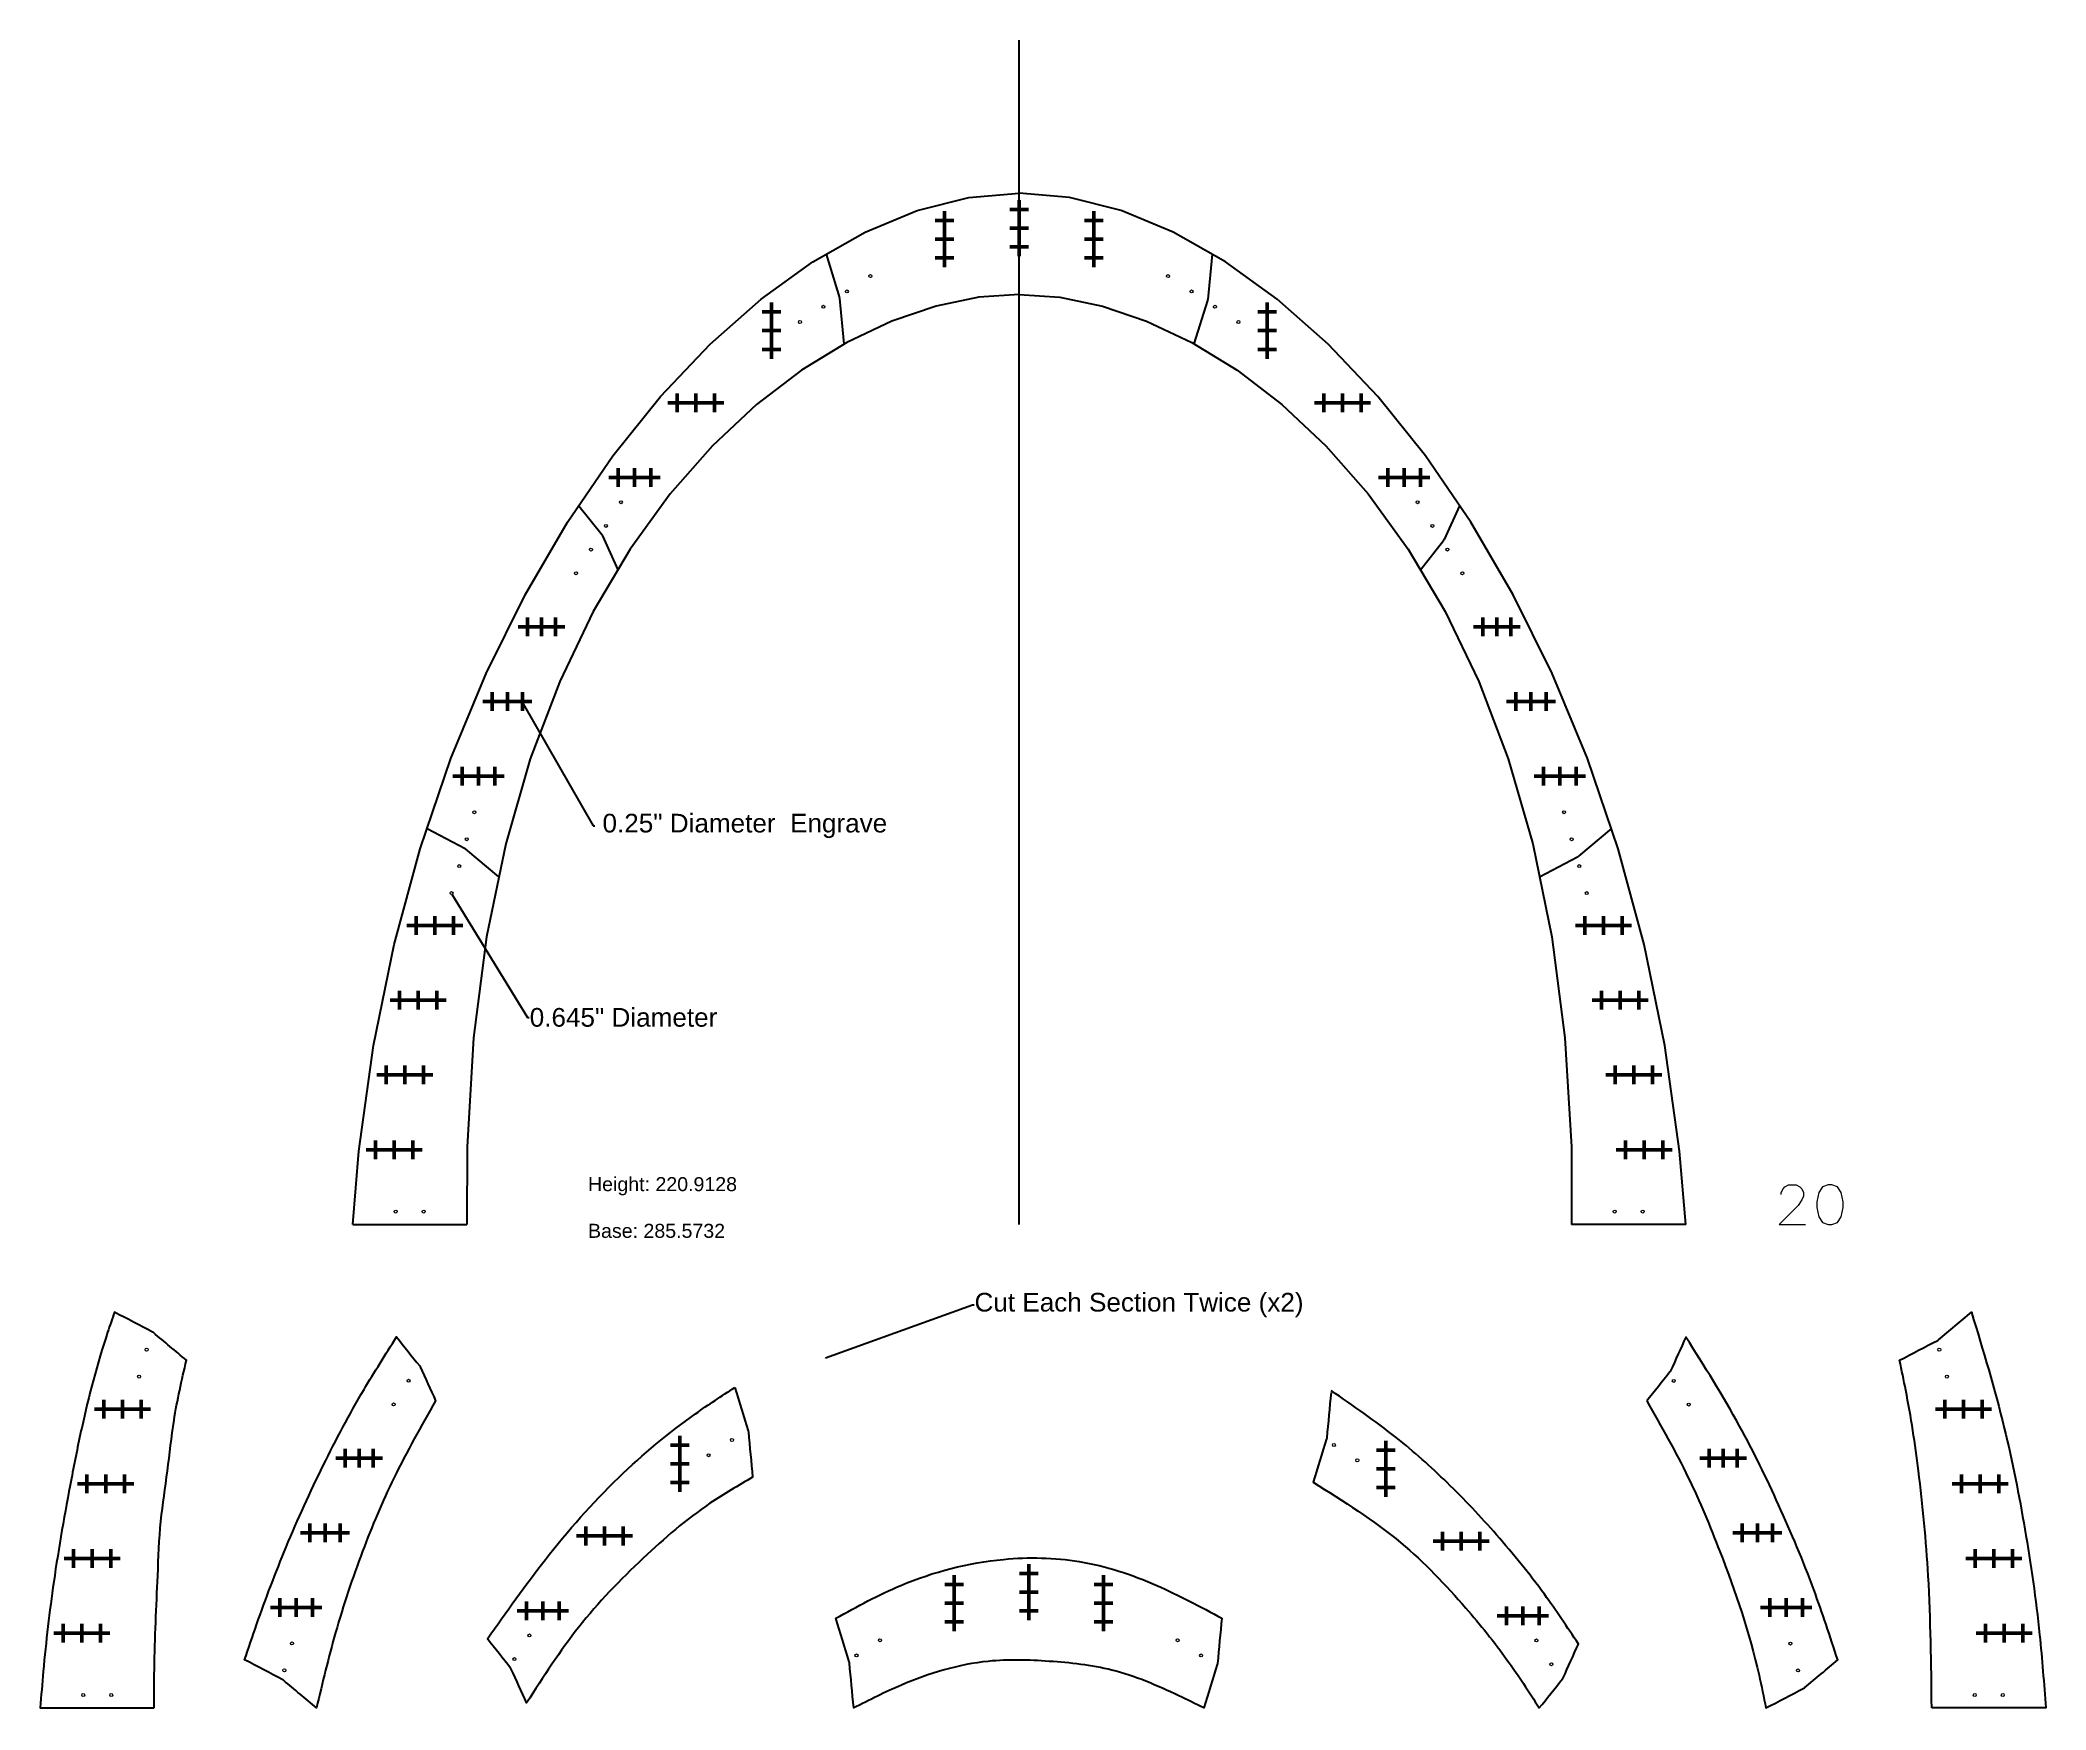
# Model space of a CAD drawing. Header units: inches. Extents: x -241 to 10140, y -1696 to 865.
# Drawn here: x 3470.2 to 3899.9, y 90.8 to 448.5 of the extents above; entities that cross this region are included whole.
import ezdxf
from ezdxf import colors
from ezdxf.entities.mleader import LeaderData, LeaderLine
from ezdxf.math import Vec2, Vec3

# ---------------------------------------------------------------- set-up
doc = ezdxf.new("R2010")
doc.units = ezdxf.units.IN
doc.header["$MEASUREMENT"] = 0
doc.header["$PDMODE"] = 2
doc.header["$PDSIZE"] = 2
for name, color, linetype, lineweight in [('Annotation', 7, 'Continuous', 9), ('Drilling', 3, 'Continuous', 13), ('Engrave', 4, 'Continuous', 50)]:
    doc.layers.add(name, color=color, linetype=linetype, lineweight=lineweight)
doc.styles.get("Standard").update_dxf_attribs({"font": 'Arial.ttf'})

msp = doc.modelspace()

# ---------------------------------------------------------------- texts
at = {"layer": 'Annotation', "insert": (3587.61565, 204.95309), "char_height": 3, "attachment_point": 1}
msp.add_mtext_dynamic_manual_height_columns('Height: 220.9128\\P \\PBase: 285.5732', width=45.2101633, gutter_width=1, heights=[0], dxfattribs=at)

# ---------------------------------------------------------------- blocks, each defined once
blk = doc.blocks.new('*U340')
at = {"layer": 'Engrave'}
blk.add_point((0, 0), dxfattribs=at)
blk = doc.blocks.new('*U341')
at = {"layer": 'Engrave', "color": 0, "linetype": 'ByBlock', "lineweight": -2, "transparency": 16777216}
for p in [(0, 0), (4, 0), (8, 0)]:
    blk.add_blockref('*U340', p, dxfattribs=at)
blk = doc.blocks.new('*U406')
at = {"layer": 'Engrave'}
blk.add_point((0, 0), dxfattribs=at)
blk = doc.blocks.new('*U407')
at = {"layer": 'Engrave', "color": 0, "linetype": 'ByBlock', "lineweight": -2, "transparency": 16777216}
for p in [(0, 0), (4, 0), (8, 0)]:
    blk.add_blockref('*U406', p, dxfattribs=at)
blk = doc.blocks.new('*U408')
at = {"layer": 'Engrave'}
blk.add_point((0, 0), dxfattribs=at)
blk = doc.blocks.new('*U409')
at = {"layer": 'Engrave', "color": 0, "linetype": 'ByBlock', "lineweight": -2, "transparency": 16777216}
for p in [(0, 0), (4, 0), (8, 0)]:
    blk.add_blockref('*U408', p, dxfattribs=at)
blk = doc.blocks.new('*U410')
at = {"layer": 'Engrave'}
blk.add_point((0, 0), dxfattribs=at)
blk = doc.blocks.new('*U411')
at = {"layer": 'Engrave', "color": 0, "linetype": 'ByBlock', "lineweight": -2, "transparency": 16777216}
for p in [(0, 0), (4, 0), (8, 0)]:
    blk.add_blockref('*U410', p, dxfattribs=at)
blk = doc.blocks.new('*U412')
at = {"layer": 'Engrave'}
blk.add_point((0, 0), dxfattribs=at)
blk = doc.blocks.new('*U413')
at = {"layer": 'Engrave', "color": 0, "linetype": 'ByBlock', "lineweight": -2, "transparency": 16777216}
for p in [(0, 0), (4, 0), (8, 0)]:
    blk.add_blockref('*U412', p, dxfattribs=at)
blk = doc.blocks.new('*U414')
at = {"layer": 'Engrave'}
blk.add_point((0, 0), dxfattribs=at)
blk = doc.blocks.new('*U415')
at = {"layer": 'Engrave', "color": 0, "linetype": 'ByBlock', "lineweight": -2, "transparency": 16777216}
for p in [(0, 0), (3.5, 0), (7, 0)]:
    blk.add_blockref('*U414', p, dxfattribs=at)
blk = doc.blocks.new('*U416')
at = {"layer": 'Engrave'}
blk.add_point((0, 0), dxfattribs=at)
blk = doc.blocks.new('*U417')
at = {"layer": 'Engrave', "color": 0, "linetype": 'ByBlock', "lineweight": -2, "transparency": 16777216}
for p in [(0, 0), (3.25, 0), (6.5, 0)]:
    blk.add_blockref('*U416', p, dxfattribs=at)
blk = doc.blocks.new('*U418')
at = {"layer": 'Engrave'}
blk.add_point((0, 0), dxfattribs=at)
blk = doc.blocks.new('*U419')
at = {"layer": 'Engrave', "color": 0, "linetype": 'ByBlock', "lineweight": -2, "transparency": 16777216}
for p in [(0, 0), (3, 0), (6, 0)]:
    blk.add_blockref('*U418', p, dxfattribs=at)
blk = doc.blocks.new('*U420')
at = {"layer": 'Engrave'}
blk.add_point((0, 0), dxfattribs=at)
blk = doc.blocks.new('*U421')
at = {"layer": 'Engrave', "color": 0, "linetype": 'ByBlock', "lineweight": -2, "transparency": 16777216}
for p in [(0, 0), (3.5, 0), (7, 0)]:
    blk.add_blockref('*U420', p, dxfattribs=at)
blk = doc.blocks.new('*U422')
at = {"layer": 'Engrave'}
blk.add_point((0, 0), dxfattribs=at)
blk = doc.blocks.new('*U423')
at = {"layer": 'Engrave', "color": 0, "linetype": 'ByBlock', "lineweight": -2, "transparency": 16777216}
for p in [(0, 0), (4, 0), (8, 0)]:
    blk.add_blockref('*U422', p, dxfattribs=at)
blk = doc.blocks.new('*U424')
at = {"layer": 'Engrave'}
blk.add_point((0, 0), dxfattribs=at)
blk = doc.blocks.new('*U425')
at = {"layer": 'Engrave', "color": 0, "linetype": 'ByBlock', "lineweight": -2, "transparency": 16777216}
for p in [(0, 0), (4, 0), (8, 0)]:
    blk.add_blockref('*U424', p, dxfattribs=at)
blk = doc.blocks.new('*U426')
at = {"layer": 'Engrave'}
blk.add_point((0, 0), dxfattribs=at)
blk = doc.blocks.new('*U427')
at = {"layer": 'Engrave', "color": 0, "linetype": 'ByBlock', "lineweight": -2, "transparency": 16777216}
for p in [(0, 0), (4, 0), (8, 0)]:
    blk.add_blockref('*U426', p, dxfattribs=at)
blk = doc.blocks.new('*U428')
at = {"layer": 'Engrave'}
blk.add_point((0, 0), dxfattribs=at)
blk = doc.blocks.new('*U429')
at = {"layer": 'Engrave', "color": 0, "linetype": 'ByBlock', "lineweight": -2, "transparency": 16777216}
for p in [(0, 0), (4, 0), (8, 0)]:
    blk.add_blockref('*U428', p, dxfattribs=at)
blk = doc.blocks.new('*U430')
at = {"layer": 'Engrave'}
blk.add_point((0, 0), dxfattribs=at)
blk = doc.blocks.new('*U431')
at = {"layer": 'Engrave', "color": 0, "linetype": 'ByBlock', "lineweight": -2, "transparency": 16777216}
for p in [(0, 0), (4, 0), (8, 0)]:
    blk.add_blockref('*U430', p, dxfattribs=at)
blk = doc.blocks.new('*U432')
at = {"layer": 'Engrave'}
blk.add_point((0, 0), dxfattribs=at)
blk = doc.blocks.new('*U433')
at = {"layer": 'Engrave', "color": 0, "linetype": 'ByBlock', "lineweight": -2, "transparency": 16777216}
for p in [(0, 0), (4, 0), (8, 0)]:
    blk.add_blockref('*U432', p, dxfattribs=at)
blk = doc.blocks.new('*U434')
at = {"layer": 'Engrave'}
blk.add_point((0, 0), dxfattribs=at)
blk = doc.blocks.new('*U435')
at = {"layer": 'Engrave', "color": 0, "linetype": 'ByBlock', "lineweight": -2, "transparency": 16777216}
for p in [(0, 0), (4, 0), (8, 0)]:
    blk.add_blockref('*U434', p, dxfattribs=at)
blk = doc.blocks.new('*U436')
at = {"layer": 'Engrave'}
blk.add_point((0, 0), dxfattribs=at)
blk = doc.blocks.new('*U437')
at = {"layer": 'Engrave', "color": 0, "linetype": 'ByBlock', "lineweight": -2, "transparency": 16777216}
for p in [(0, 0), (4, 0), (8, 0)]:
    blk.add_blockref('*U436', p, dxfattribs=at)
blk = doc.blocks.new('*U438')
at = {"layer": 'Engrave'}
blk.add_point((0, 0), dxfattribs=at)
blk = doc.blocks.new('*U439')
at = {"layer": 'Engrave', "color": 0, "linetype": 'ByBlock', "lineweight": -2, "transparency": 16777216}
for p in [(0, 0), (3.5, 0), (7, 0)]:
    blk.add_blockref('*U438', p, dxfattribs=at)
blk = doc.blocks.new('*U440')
at = {"layer": 'Engrave'}
blk.add_point((0, 0), dxfattribs=at)
blk = doc.blocks.new('*U441')
at = {"layer": 'Engrave', "color": 0, "linetype": 'ByBlock', "lineweight": -2, "transparency": 16777216}
for p in [(0, 0), (3.25, 0), (6.5, 0)]:
    blk.add_blockref('*U440', p, dxfattribs=at)
blk = doc.blocks.new('*U442')
at = {"layer": 'Engrave'}
blk.add_point((0, 0), dxfattribs=at)
blk = doc.blocks.new('*U443')
at = {"layer": 'Engrave', "color": 0, "linetype": 'ByBlock', "lineweight": -2, "transparency": 16777216}
for p in [(0, 0), (3, 0), (6, 0)]:
    blk.add_blockref('*U442', p, dxfattribs=at)
blk = doc.blocks.new('*U444')
at = {"layer": 'Engrave'}
blk.add_point((0, 0), dxfattribs=at)
blk = doc.blocks.new('*U445')
at = {"layer": 'Engrave', "color": 0, "linetype": 'ByBlock', "lineweight": -2, "transparency": 16777216}
for p in [(0, 0), (3.5, 0), (7, 0)]:
    blk.add_blockref('*U444', p, dxfattribs=at)
blk = doc.blocks.new('*U446')
at = {"layer": 'Engrave'}
blk.add_point((0, 0), dxfattribs=at)
blk = doc.blocks.new('*U447')
at = {"layer": 'Engrave', "color": 0, "linetype": 'ByBlock', "lineweight": -2, "transparency": 16777216}
for p in [(0, 0), (4, 0), (8, 0)]:
    blk.add_blockref('*U446', p, dxfattribs=at)
blk = doc.blocks.new('*U448')
at = {"layer": 'Engrave'}
blk.add_point((0, 0), dxfattribs=at)
blk = doc.blocks.new('*U449')
at = {"layer": 'Engrave', "color": 0, "linetype": 'ByBlock', "lineweight": -2, "transparency": 16777216}
for p in [(0, 0), (4, 0), (8, 0)]:
    blk.add_blockref('*U448', p, dxfattribs=at)
blk = doc.blocks.new('*U450')
at = {"layer": 'Engrave'}
blk.add_point((0, 0), dxfattribs=at)
blk = doc.blocks.new('*U451')
at = {"layer": 'Engrave', "color": 0, "linetype": 'ByBlock', "lineweight": -2, "transparency": 16777216}
for p in [(0, 0), (4, 0), (8, 0)]:
    blk.add_blockref('*U450', p, dxfattribs=at)
blk = doc.blocks.new('*U452')
at = {"layer": 'Engrave'}
blk.add_point((0, 0), dxfattribs=at)
blk = doc.blocks.new('*U453')
at = {"layer": 'Engrave', "color": 0, "linetype": 'ByBlock', "lineweight": -2, "transparency": 16777216}
for p in [(0, 0), (4, 0), (8, 0)]:
    blk.add_blockref('*U452', p, dxfattribs=at)
blk = doc.blocks.new('*U454')
at = {"layer": 'Engrave'}
blk.add_point((0, 0), dxfattribs=at)
blk = doc.blocks.new('*U455')
at = {"layer": 'Engrave', "color": 0, "linetype": 'ByBlock', "lineweight": -2, "transparency": 16777216}
for p in [(0, 0), (4, 0), (8, 0)]:
    blk.add_blockref('*U454', p, dxfattribs=at)
blk = doc.blocks.new('*U456')
at = {"layer": 'Engrave'}
blk.add_point((0, 0), dxfattribs=at)
blk = doc.blocks.new('*U457')
at = {"layer": 'Engrave', "color": 0, "linetype": 'ByBlock', "lineweight": -2, "transparency": 16777216}
for p in [(0, 0), (4, 0), (8, 0)]:
    blk.add_blockref('*U456', p, dxfattribs=at)
blk = doc.blocks.new('*U458')
at = {"layer": 'Engrave'}
blk.add_point((0, 0), dxfattribs=at)
blk = doc.blocks.new('*U459')
at = {"layer": 'Engrave', "color": 0, "linetype": 'ByBlock', "lineweight": -2, "transparency": 16777216}
for p in [(0, 0), (3.5, 0), (7, 0)]:
    blk.add_blockref('*U458', p, dxfattribs=at)
blk = doc.blocks.new('*U460')
at = {"layer": 'Engrave'}
blk.add_point((0, 0), dxfattribs=at)
blk = doc.blocks.new('*U461')
at = {"layer": 'Engrave', "color": 0, "linetype": 'ByBlock', "lineweight": -2, "transparency": 16777216}
for p in [(0, 0), (3.25, 0), (6.5, 0)]:
    blk.add_blockref('*U460', p, dxfattribs=at)
blk = doc.blocks.new('*U462')
at = {"layer": 'Engrave'}
blk.add_point((0, 0), dxfattribs=at)
blk = doc.blocks.new('*U463')
at = {"layer": 'Engrave', "color": 0, "linetype": 'ByBlock', "lineweight": -2, "transparency": 16777216}
for p in [(0, 0), (3, 0), (6, 0)]:
    blk.add_blockref('*U462', p, dxfattribs=at)
blk = doc.blocks.new('*U464')
at = {"layer": 'Engrave'}
blk.add_point((0, 0), dxfattribs=at)
blk = doc.blocks.new('*U465')
at = {"layer": 'Engrave', "color": 0, "linetype": 'ByBlock', "lineweight": -2, "transparency": 16777216}
for p in [(0, 0), (3.5, 0), (7, 0)]:
    blk.add_blockref('*U464', p, dxfattribs=at)
blk = doc.blocks.new('*U466')
at = {"layer": 'Engrave'}
blk.add_point((0, 0), dxfattribs=at)
blk = doc.blocks.new('*U467')
at = {"layer": 'Engrave', "color": 0, "linetype": 'ByBlock', "lineweight": -2, "transparency": 16777216}
for p in [(0, 0), (4, 0), (8, 0)]:
    blk.add_blockref('*U466', p, dxfattribs=at)
blk = doc.blocks.new('*U468')
at = {"layer": 'Engrave'}
blk.add_point((0, 0), dxfattribs=at)
blk = doc.blocks.new('*U469')
at = {"layer": 'Engrave', "color": 0, "linetype": 'ByBlock', "lineweight": -2, "transparency": 16777216}
for p in [(0, 0), (4, 0), (8, 0)]:
    blk.add_blockref('*U468', p, dxfattribs=at)
blk = doc.blocks.new('*U470')
at = {"layer": 'Engrave'}
blk.add_point((0, 0), dxfattribs=at)
blk = doc.blocks.new('*U471')
at = {"layer": 'Engrave', "color": 0, "linetype": 'ByBlock', "lineweight": -2, "transparency": 16777216}
for p in [(0, 0), (4, 0), (8, 0)]:
    blk.add_blockref('*U470', p, dxfattribs=at)
blk = doc.blocks.new('*U472')
at = {"layer": 'Engrave'}
blk.add_point((0, 0), dxfattribs=at)
blk = doc.blocks.new('*U473')
at = {"layer": 'Engrave', "color": 0, "linetype": 'ByBlock', "lineweight": -2, "transparency": 16777216}
for p in [(0, 0), (4, 0), (8, 0)]:
    blk.add_blockref('*U472', p, dxfattribs=at)
blk = doc.blocks.new('*U474')
at = {"layer": 'Engrave'}
blk.add_point((0, 0), dxfattribs=at)
blk = doc.blocks.new('*U475')
at = {"layer": 'Engrave', "color": 0, "linetype": 'ByBlock', "lineweight": -2, "transparency": 16777216}
for p in [(0, 0), (4, 0), (8, 0)]:
    blk.add_blockref('*U474', p, dxfattribs=at)
blk = doc.blocks.new('*U476')
at = {"layer": 'Engrave'}
blk.add_point((0, 0), dxfattribs=at)
blk = doc.blocks.new('*U477')
at = {"layer": 'Engrave', "color": 0, "linetype": 'ByBlock', "lineweight": -2, "transparency": 16777216}
for p in [(0, 0), (3.5, 0), (7, 0)]:
    blk.add_blockref('*U476', p, dxfattribs=at)
blk = doc.blocks.new('*U478')
at = {"layer": 'Engrave'}
blk.add_point((0, 0), dxfattribs=at)
blk = doc.blocks.new('*U479')
at = {"layer": 'Engrave', "color": 0, "linetype": 'ByBlock', "lineweight": -2, "transparency": 16777216}
for p in [(0, 0), (4, 0), (8, 0)]:
    blk.add_blockref('*U478', p, dxfattribs=at)
blk = doc.blocks.new('*U480')
at = {"layer": 'Engrave'}
blk.add_point((0, 0), dxfattribs=at)
blk = doc.blocks.new('*U481')
at = {"layer": 'Engrave', "color": 0, "linetype": 'ByBlock', "lineweight": -2, "transparency": 16777216}
for p in [(0, 0), (4, 0), (8, 0)]:
    blk.add_blockref('*U480', p, dxfattribs=at)
blk = doc.blocks.new('*U482')
at = {"layer": 'Engrave'}
blk.add_point((0, 0), dxfattribs=at)
blk = doc.blocks.new('*U483')
at = {"layer": 'Engrave', "color": 0, "linetype": 'ByBlock', "lineweight": -2, "transparency": 16777216}
for p in [(0, 0), (3.5, 0), (7, 0)]:
    blk.add_blockref('*U482', p, dxfattribs=at)
blk = doc.blocks.new('*U484')
at = {"layer": 'Engrave'}
blk.add_point((0, 0), dxfattribs=at)
blk = doc.blocks.new('*U485')
at = {"layer": 'Engrave', "color": 0, "linetype": 'ByBlock', "lineweight": -2, "transparency": 16777216}
for p in [(0, 0), (3.25, 0), (6.5, 0)]:
    blk.add_blockref('*U484', p, dxfattribs=at)
blk = doc.blocks.new('*U486')
at = {"layer": 'Engrave'}
blk.add_point((0, 0), dxfattribs=at)
blk = doc.blocks.new('*U487')
at = {"layer": 'Engrave', "color": 0, "linetype": 'ByBlock', "lineweight": -2, "transparency": 16777216}
for p in [(0, 0), (3, 0), (6, 0)]:
    blk.add_blockref('*U486', p, dxfattribs=at)
blk = doc.blocks.new('*U488')
at = {"layer": 'Engrave'}
blk.add_point((0, 0), dxfattribs=at)
blk = doc.blocks.new('*U489')
at = {"layer": 'Engrave', "color": 0, "linetype": 'ByBlock', "lineweight": -2, "transparency": 16777216}
for p in [(0, 0), (4, 0), (8, 0)]:
    blk.add_blockref('*U488', p, dxfattribs=at)
blk = doc.blocks.new('*U490')
at = {"layer": 'Engrave'}
blk.add_point((0, 0), dxfattribs=at)
blk = doc.blocks.new('*U491')
at = {"layer": 'Engrave', "color": 0, "linetype": 'ByBlock', "lineweight": -2, "transparency": 16777216}
for p in [(0, 0), (4, 0), (8, 0)]:
    blk.add_blockref('*U490', p, dxfattribs=at)
blk = doc.blocks.new('*U492')
at = {"layer": 'Engrave'}
blk.add_point((0, 0), dxfattribs=at)
blk = doc.blocks.new('*U493')
at = {"layer": 'Engrave', "color": 0, "linetype": 'ByBlock', "lineweight": -2, "transparency": 16777216}
for p in [(0, 0), (4, 0), (8, 0)]:
    blk.add_blockref('*U492', p, dxfattribs=at)
blk = doc.blocks.new('*U494')
at = {"layer": 'Engrave'}
blk.add_point((0, 0), dxfattribs=at)
blk = doc.blocks.new('*U495')
at = {"layer": 'Engrave', "color": 0, "linetype": 'ByBlock', "lineweight": -2, "transparency": 16777216}
for p in [(0, 0), (4, 0), (8, 0)]:
    blk.add_blockref('*U494', p, dxfattribs=at)

# ---------------------------------------------------------------- linework, layer by layer
for p, q in [((3679.98675, 194.83764), (3679.98675, 448.52428)), ((3638.64841, 402.65948), (3641.51611, 393.34168)), ((3721.32508, 402.65948), (3720.40872, 392.95353)), ((3642.47228, 383.43558), (3641.55592, 393.14152)), ((3717.50121, 383.43558), (3720.3689, 392.75338)), ((3585.65228, 348.77749), (3590.6299, 342.55375)), ((3774.32121, 348.77749), (3771.0356, 341.51688)), ((3594.04561, 335.08082), (3590.76001, 342.34143)), ((3765.92788, 335.08082), (3770.9055, 341.30457)), ((3553.12198, 279.60596), (3561.2874, 275.34566)), ((3806.85152, 279.60596), (3799.79073, 273.69244)), ((3568.52769, 269.3122), (3561.46691, 275.22572)), ((3791.4458, 269.3122), (3799.61123, 273.5725)), ((3537.20012, 194.83764), (3561.63563, 194.83764)), ((3822.77337, 194.83764), (3798.33786, 194.83764))]:
    msp.add_line(p, q)
for points in [[(3537.20012, 194.83764), (3538.52977, 210.49077), (3541.68417, 233.14949), (3546.09423, 254.77094), (3551.65334, 275.29653), (3558.25493, 294.66769), (3565.79239, 312.82583), (3574.15914, 329.71236), (3583.24858, 345.2687), (3592.95411, 359.43626), (3603.16915, 372.15646), (3613.78709, 383.37071), (3624.70136, 393.02042), (3635.80535, 401.04701), (3646.99248, 407.3919), (3658.15614, 411.9965), (3669.18975, 414.80222), (3679.98671, 415.75048), (3679.98675, 415.75047)], [(3822.77337, 194.83764), (3821.44372, 210.49077), (3818.28932, 233.14949), (3813.87926, 254.77094), (3808.32015, 275.29653), (3801.71856, 294.66769), (3794.1811, 312.82583), (3785.81435, 329.71236), (3776.72492, 345.2687), (3767.01938, 359.43626), (3756.80435, 372.15646), (3746.1864, 383.37071), (3735.27213, 393.02042), (3724.16814, 401.04701), (3712.98102, 407.3919), (3701.81735, 411.9965), (3690.78374, 414.80222), (3679.98678, 415.75048), (3679.98675, 415.75047)], [(3679.98675, 394.04367), (3671.30806, 393.42652), (3662.1689, 391.54016), (3652.69979, 388.33879), (3643.04002, 383.78312), (3633.32779, 377.83769), (3623.69982, 370.4692), (3614.29149, 361.6454), (3605.23732, 351.33437), (3596.67138, 339.50412), (3588.72777, 326.12253), (3581.54095, 311.15743), (3575.24595, 294.57682), (3569.97843, 276.3491), (3565.87461, 256.44329), (3563.07117, 234.82924), (3561.70321, 211.44675), (3561.63554, 194.81729)], [(3679.98675, 394.04367), (3688.66543, 393.42652), (3697.80459, 391.54016), (3707.2737, 388.33879), (3716.93347, 383.78312), (3726.6457, 377.83769), (3736.27367, 370.4692), (3745.682, 361.6454), (3754.73617, 351.33437), (3763.30211, 339.50412), (3771.24572, 326.12253), (3778.43254, 311.15743), (3784.72754, 294.57682), (3789.99507, 276.3491), (3794.09888, 256.44329), (3796.90232, 234.82924), (3798.27028, 211.44675), (3798.33795, 194.81729)]]:
    msp.add_lwpolyline(points)
for points in [[(3641.55592, 393.14152), (3641.54953, 393.20925), (3641.53612, 393.27666), (3641.51611, 393.34168)], [(3720.3689, 392.75338), (3720.38891, 392.8184), (3720.40232, 392.88581), (3720.40872, 392.95353)], [(3590.76001, 342.34143), (3590.72579, 342.41705), (3590.68174, 342.48892), (3590.6299, 342.55375)], [(3770.9055, 341.30457), (3770.95734, 341.36939), (3771.00138, 341.44126), (3771.0356, 341.51688)], [(3561.46691, 275.22572), (3561.41174, 275.27193), (3561.3512, 275.31237), (3561.2874, 275.34566)], [(3799.61123, 273.5725), (3799.67503, 273.60579), (3799.73557, 273.64623), (3799.79073, 273.69244)]]:
    msp.add_open_spline(points, degree=3)
for points, knots in [([(3875.47774, 91.23625), (3875.37164, 100.68321), (3875.18093, 117.66446), (3873.04464, 140.37896), (3870.69683, 155.75283), (3869.03894, 163.58852), (3868.58559, 165.73116), (3871.3074, 167.15126), (3874.02921, 168.57136), (3876.75102, 169.99146), (3876.81482, 170.02475), (3876.87536, 170.0652), (3876.93053, 170.1114), (3879.28412, 172.08258), (3881.63771, 174.05375), (3883.99131, 176.02493), (3886.48252, 167.78428), (3891.10362, 152.49823), (3895.66544, 129.33299), (3898.54559, 109.30719), (3899.51748, 96.47917), (3899.91316, 91.2566), (3891.76799, 91.2566), (3883.62282, 91.2566), (3875.47766, 91.2566)], [0, 0, 0, 0, 28.330675427, 50.925416173, 68.381419586, 74.951189586, 74.951189586, 74.951189586, 75.951189586, 75.951189586, 75.951189586, 76.167075652, 76.167075652, 76.167075652, 77.167075652, 77.167075652, 77.167075652, 102.97730559, 125.04392339, 147.921151513, 163.630659722, 163.630659722, 163.630659722, 164.630659722, 164.630659722, 164.630659722, 164.630659722]), ([(3494.68485, 91.23625), (3494.68177, 94.00827), (3494.67128, 103.45424), (3495.36329, 116.78286), (3495.8625, 131.00142), (3497.6272, 142.04153), (3498.79396, 153.64008), (3500.59337, 161.45774), (3501.577, 165.73116), (3499.2234, 167.70234), (3496.86981, 169.67351), (3494.51622, 171.64469), (3494.46105, 171.69089), (3494.40052, 171.73134), (3494.33671, 171.76463), (3491.61491, 173.18473), (3488.8931, 174.60483), (3486.17129, 176.02493), (3485.67529, 174.59062), (3482.86264, 166.45703), (3479.7359, 154.54824), (3476.16833, 136.64952), (3473.10252, 119.3166), (3471.1988, 102.88326), (3470.46252, 93.86616), (3470.24944, 91.2566), (3478.3946, 91.2566), (3486.53977, 91.2566), (3494.68494, 91.2566)], [0, 0, 0, 0, 8.314799486, 28.333644923, 40.044876973, 50.942431196, 61.839985419, 74.97952542, 74.97952542, 74.97952542, 75.97952542, 75.97952542, 75.97952542, 76.195411486, 76.195411486, 76.195411486, 77.195411486, 77.195411486, 77.195411486, 81.748222516, 103.013309675, 114.046618575, 136.507438833, 155.794121927, 163.648876032, 163.648876032, 163.648876032, 164.648876032, 164.648876032, 164.648876032, 164.648876032]), ([(3551.55593, 164.49814), (3549.89672, 166.57272), (3548.23752, 168.6473), (3546.57831, 170.72188), (3544.2243, 166.98219), (3538.59874, 158.04516), (3530.59863, 143.05578), (3522.95884, 126.21661), (3517.62788, 112.19434), (3514.89344, 104.06407), (3514.048, 101.55036), (3516.76981, 100.13026), (3519.49162, 98.71016), (3522.21343, 97.29006), (3522.27723, 97.25677), (3522.33777, 97.21632), (3522.39294, 97.17012), (3524.74653, 95.19894), (3527.10012, 93.22777), (3529.45372, 91.25659), (3530.73801, 96.66159), (3533.43611, 108.01664), (3538.97984, 124.51451), (3545.96171, 141.2105), (3551.88313, 151.60409), (3554.97164, 157.02522), (3553.87644, 159.44542), (3552.78123, 161.86562), (3551.68603, 164.28583), (3551.65181, 164.36145), (3551.60777, 164.43332), (3551.55593, 164.49814)], [0, 0, 0, 0, 1, 1, 1, 14.254282488, 32.674774264, 51.917128196, 69.694213413, 77.650388378, 77.650388378, 77.650388378, 78.650388378, 78.650388378, 78.650388378, 78.866274444, 78.866274444, 78.866274444, 79.866274444, 79.866274444, 79.866274444, 96.525512116, 114.864762253, 132.017688274, 150.718265086, 150.718265086, 150.718265086, 151.718265086, 151.718265086, 151.718265086, 151.967271707, 151.967271707, 151.967271707, 151.967271707]), ([(3814.41969, 157.00487), (3816.0789, 159.07945), (3817.7381, 161.15404), (3819.39731, 163.22862), (3819.44915, 163.29344), (3819.49319, 163.36531), (3819.52741, 163.44093), (3820.62261, 165.86113), (3821.71782, 168.28134), (3822.81302, 170.70154), (3826.77406, 164.4193), (3834.08836, 152.81876), (3842.93515, 134.56918), (3850.01024, 117.84882), (3853.69504, 106.57362), (3855.34332, 101.53002), (3852.98973, 99.55884), (3850.63614, 97.58767), (3848.28254, 95.61649), (3848.22737, 95.57029), (3848.16684, 95.52984), (3848.10304, 95.49655), (3845.38123, 94.07645), (3842.65942, 92.65635), (3839.93761, 91.23625), (3839.47595, 93.58709), (3837.22665, 105.04085), (3831.54951, 121.55374), (3823.448, 141.19437), (3817.5145, 151.5852), (3814.41969, 157.00487)], [0, 0, 0, 0, 1, 1, 1, 1.249006621, 1.249006621, 1.249006621, 2.249006621, 2.249006621, 2.249006621, 24.510438851, 43.356058307, 63.016458728, 78.928808657, 78.928808657, 78.928808657, 79.928808657, 79.928808657, 79.928808657, 80.144694723, 80.144694723, 80.144694723, 81.144694723, 81.144694723, 81.144694723, 88.329579829, 116.15077002, 133.303696041, 152.004272852, 152.004272852, 152.004272852, 152.004272852]), ([(3619.0593, 159.90086), (3616.23721, 158.06042), (3607.43997, 152.32328), (3593.26743, 140.51635), (3578.6642, 123.94172), (3570.10242, 111.76401), (3566.06317, 106.01887), (3567.72238, 103.94429), (3569.38159, 101.8697), (3571.04079, 99.79512), (3571.09263, 99.7303), (3571.13668, 99.65843), (3571.1709, 99.58281), (3572.2661, 97.16261), (3573.3613, 94.7424), (3574.4565, 92.3222), (3578.01621, 97.87342), (3585.2108, 109.0931), (3598.81984, 123.13694), (3611.34026, 133.96709), (3619.78883, 138.87822), (3622.88318, 140.67695), (3622.57772, 143.91227), (3622.27227, 147.14759), (3621.96681, 150.3829), (3621.96042, 150.45063), (3621.94701, 150.51804), (3621.927, 150.58306), (3620.9711, 153.68899), (3620.0152, 156.79492), (3619.0593, 159.90086)], [0, 0, 0, 0, 10.105750082, 31.502376495, 55.085165354, 76.147781362, 76.147781362, 76.147781362, 77.147781362, 77.147781362, 77.147781362, 77.396787983, 77.396787983, 77.396787983, 78.396787983, 78.396787983, 78.396787983, 98.130827645, 118.281666591, 136.833961169, 147.55581224, 147.55581224, 147.55581224, 148.55581224, 148.55581224, 148.55581224, 148.759888426, 148.759888426, 148.759888426, 149.759888426, 149.759888426, 149.759888426, 149.759888426]), ([(3746.79124, 158.81491), (3746.48579, 155.5796), (3746.18033, 152.34428), (3745.87488, 149.10897), (3745.86849, 149.04124), (3745.85508, 148.97383), (3745.83507, 148.90881), (3744.87917, 145.80288), (3743.92327, 142.69694), (3742.96737, 139.59101), (3749.43703, 135.53461), (3761.50396, 127.96878), (3774.63239, 114.1922), (3784.34411, 102.17783), (3789.1473, 94.72323), (3791.39404, 91.23625), (3793.05325, 93.31084), (3794.71246, 95.38542), (3796.37166, 97.46), (3796.4235, 97.52482), (3796.46755, 97.59669), (3796.50177, 97.67231), (3797.59697, 100.09251), (3798.69217, 102.51272), (3799.78737, 104.93292), (3797.40257, 108.5209), (3792.00646, 116.63944), (3782.60636, 128.22384), (3772.01555, 139.47446), (3760.25854, 149.9808), (3751.53425, 155.98994), (3746.81295, 159.24188)], [0, 0, 0, 0, 1, 1, 1, 1.204076186, 1.204076186, 1.204076186, 2.204076186, 2.204076186, 2.204076186, 25.019257358, 44.757967425, 58.906330067, 71.340707995, 71.340707995, 71.340707995, 72.340707995, 72.340707995, 72.340707995, 72.589714616, 72.589714616, 72.589714616, 73.589714616, 73.589714616, 73.589714616, 86.509702764, 102.823818767, 118.267269475, 132.835665812, 150.018219742, 150.018219742, 150.018219742, 150.018219742]), ([(3723.38075, 110.46016), (3718.80616, 112.93492), (3709.13478, 118.16693), (3693.3654, 123.3726), (3674.39372, 123.73272), (3656.48223, 119.11941), (3645.26999, 112.966), (3640.70408, 110.46016), (3641.65998, 107.35423), (3642.61587, 104.2483), (3643.57177, 101.14236), (3643.59178, 101.07735), (3643.60519, 101.00993), (3643.61159, 100.94221), (3643.91704, 97.70689), (3644.22249, 94.47158), (3644.52795, 91.23626), (3647.89682, 92.94277), (3656.99565, 97.55181), (3671.21772, 101.87099), (3686.58577, 101.37352), (3700.58317, 99.91268), (3711.39623, 95.25426), (3717.76379, 92.11911), (3719.55688, 91.23626), (3720.51277, 94.34219), (3721.46867, 97.44813), (3722.42457, 100.55406), (3722.44458, 100.61908), (3722.45799, 100.68649), (3722.46438, 100.75422), (3722.76984, 103.98953), (3723.07529, 107.22485), (3723.38075, 110.46016)], [0, 0, 0, 0, 15.60185395, 32.984741062, 49.187191648, 71.897832607, 87.499686557, 87.499686557, 87.499686557, 88.499686557, 88.499686557, 88.499686557, 88.703762743, 88.703762743, 88.703762743, 89.703762743, 89.703762743, 89.703762743, 101.045869036, 120.337134381, 133.355156065, 146.96502564, 162.277856955, 168.280101484, 168.280101484, 168.280101484, 169.280101484, 169.280101484, 169.280101484, 169.48417767, 169.48417767, 169.48417767, 170.48417767, 170.48417767, 170.48417767, 170.48417767])]:
    msp.add_open_spline(points, degree=3, knots=knots)
at = {"layer": 'Annotation'}
msp.add_lwpolyline([(3843.21736, 201.26784), (3843.21736, 201.66973), (3843.61925, 202.47351), (3844.02114, 202.8754), (3844.82491, 203.27728), (3846.43247, 203.27728), (3847.23624, 202.8754), (3847.63813, 202.47351), (3848.04002, 201.66973), (3848.04002, 200.86596), (3847.63813, 200.06218), (3846.83435, 198.85652), (3842.81547, 194.83764), (3848.44191, 194.83764)], dxfattribs=at)
msp.add_lwpolyline([(3854.06834, 194.83764), (3855.274, 195.23952), (3856.07778, 196.44519), (3856.47967, 198.45463), (3856.47967, 199.66029), (3856.07778, 201.66973), (3855.274, 202.8754), (3854.06834, 203.27728), (3853.26456, 203.27728), (3852.0589, 202.8754), (3851.25512, 201.66973), (3850.85323, 199.66029), (3850.85323, 198.45463), (3851.25512, 196.44519), (3852.0589, 195.23952), (3853.26456, 194.83764)], close=True, dxfattribs=at)
at = {"layer": 'Drilling'}
for centre in [(3648.10156, 397.95977), (3711.87193, 397.95977), (3638.04661, 391.41012), (3643.07409, 394.68494), (3716.89941, 394.68494), (3721.92688, 391.41012), (3633.01913, 388.13529), (3726.95436, 388.13529), (3594.65112, 349.54093), (3765.32238, 349.54093), (3591.44967, 344.46642), (3768.52382, 344.46642), (3588.24822, 339.3919), (3771.72527, 339.3919), (3585.04678, 334.31738), (3774.92671, 334.31738), (3563.26096, 283.1231), (3796.71253, 283.1231), (3561.63688, 277.34709), (3798.33662, 277.34709), (3560.01279, 271.57107), (3799.9607, 271.57107), (3558.3887, 265.79506), (3801.58479, 265.79506), (3546.41788, 197.58764), (3552.41788, 197.58764), (3807.55562, 197.58764), (3813.55562, 197.58764), (3493.0621, 167.99004), (3877.10049, 167.99004), (3491.43801, 162.21402), (3549.17425, 161.33629), (3820.21708, 161.31595), (3878.72458, 162.21402), (3545.9728, 156.26177), (3823.41852, 156.24143), (3618.4575, 148.65149), (3747.39305, 147.56555), (3613.43002, 145.37667), (3752.42052, 144.29072), (3524.18699, 105.0675), (3575.06201, 106.78231), (3650.15723, 105.76045), (3713.9276, 105.76045), (3790.78854, 105.69637), (3845.20434, 105.04715), (3522.5629, 99.29148), (3571.86056, 101.70779), (3645.12975, 102.48562), (3718.95507, 102.48562), (3793.98998, 100.62185), (3846.82843, 99.27114), (3479.46719, 94.0066), (3485.46719, 94.0066), (3884.69541, 94.0066), (3890.69541, 94.0066)]:
    msp.add_circle(centre, 0.3225, dxfattribs=at)

# ---------------------------------------------------------------- block references
at = {"layer": 'Engrave', "rotation": 270}
for name, p in [('*U427', (3679.98675, 412.23701)), ('*U341', (3663.98675, 409.86777)), ('*U425', (3626.89097, 390.28453)), ('*U469', (3607.30187, 147.52591)), ('*U473', (3682.04241, 120.03769)), ('*U471', (3666.04241, 117.66845))]:
    msp.add_blockref(name, p, dxfattribs=at)
at = {"layer": 'Engrave', "xscale": -1, "rotation": 90}
for name, p in [('*U429', (3695.98675, 409.86777)), ('*U449', (3733.08252, 390.28453)), ('*U481', (3758.54868, 146.43996)), ('*U475', (3698.04241, 117.66845))]:
    msp.add_blockref(name, p, dxfattribs=at)
at = {"layer": 'Engrave'}
for name, p in [('*U423', (3606.7404, 370.83764)), ('*U421', (3594.04632, 354.83764)), ('*U419', (3574.65898, 322.83764)), ('*U417', (3567.09625, 306.83764)), ('*U415', (3560.64733, 290.83764)), ('*U413', (3550.82174, 258.83764)), ('*U411', (3547.23229, 242.83764)), ('*U409', (3544.33923, 226.83764)), ('*U407', (3542.11181, 210.83764)), ('*U457', (3483.87105, 155.2566)), ('*U463', (3535.58501, 144.78203)), ('*U455', (3480.2816, 139.2566)), ('*U461', (3528.02228, 128.78203)), ('*U467', (3587.15129, 128.07901)), ('*U453', (3477.38854, 123.2566)), ('*U459', (3521.57336, 112.78203)), ('*U465', (3574.45721, 112.07901)), ('*U451', (3475.16112, 107.2566))]:
    msp.add_blockref(name, p, dxfattribs=at)
at = {"layer": 'Engrave', "xscale": -1}
for name, p in [('*U447', (3753.2331, 370.83764)), ('*U445', (3765.92718, 354.83764)), ('*U443', (3785.31451, 322.83764)), ('*U441', (3792.87724, 306.83764)), ('*U439', (3799.32616, 290.83764)), ('*U437', (3809.15175, 258.83764)), ('*U435', (3812.7412, 242.83764)), ('*U433', (3815.63426, 226.83764)), ('*U431', (3817.86168, 210.83764)), ('*U495', (3886.29154, 155.2566)), ('*U487', (3833.80632, 144.76169)), ('*U493', (3889.88099, 139.2566)), ('*U479', (3778.69926, 126.99307)), ('*U485', (3841.36905, 128.76169)), ('*U491', (3892.77405, 123.2566)), ('*U477', (3791.39334, 110.99307)), ('*U483', (3847.81797, 112.76169)), ('*U489', (3895.00147, 107.2566))]:
    msp.add_blockref(name, p, dxfattribs=at)

msp.set_redraw_order([(e.dxf.handle, doc.entitydb.next_handle()) for e in msp.query("TEXT MTEXT ATTDEF DIMENSION ARC_DIMENSION")])  # texts and dimensions are drawn at this point

# ---------------------------------------------------------------- leaders
at = {"layer": 'Annotation'}
ml = msp.add_multileader_mtext('Standard', dxfattribs=at)
ml.set_content('\\A1; 0.25" Diameter  Engrave', color=256)
ml.set_leader_properties()
ml.build(insert=Vec2(0, 0))
ml.multileader.update_dxf_attribs({"text_right_attachment_type": 6, "dogleg_length": 0.36, "arrow_head_size": 0.18})
ctx = ml.context
ctx.base_point, ctx.arrow_head_size, ctx.landing_gap_size, ctx.plane_origin = Vec3(3589.07666, 280.21494), 0.18, 0.09, Vec3(3714.26544, 259.51239)
ctx.right_attachment = 6
notes = []
notes.append((ctx, [(1, (1, 1, 0), (3588.71666, 280.21494), (1, 0), 0.36, [(0, [(3573.65664, 306.47916)], 0, [])])]))
ctx.mtext.insert, ctx.mtext.flow_direction = Vec3(3589.16666, 282.78793), 5
ml = msp.add_multileader_mtext('Standard', dxfattribs=at)
ml.set_content('\\A1;0.645" Diameter', color=256)
ml.set_leader_properties()
ml.build(insert=Vec2(0, 0))
ml.multileader.update_dxf_attribs({"text_right_attachment_type": 6, "dogleg_length": 0.36, "arrow_head_size": 0.18})
ctx = ml.context
ctx.base_point, ctx.arrow_head_size, ctx.landing_gap_size, ctx.plane_origin = Vec3(3575.03551, 239.15598), 0.18, 0.09, Vec3(3700.2243, 218.45342)
ctx.right_attachment = 6
notes.append((ctx, [(1, (1, 1, 0), (3574.67551, 239.15598), (1, 0), 0.36, [(0, [(3558.35213, 265.7163)], 0, [])])]))
ctx.mtext.insert, ctx.mtext.flow_direction = Vec3(3575.12551, 241.18326), 5
ml = msp.add_multileader_mtext('Standard', dxfattribs=at)
ml.set_content('\\A1;Cut Each Section Twice (x2) ', color=256)
ml.set_leader_properties()
ml.build(insert=Vec2(0, 0))
ml.multileader.update_dxf_attribs({"text_right_attachment_type": 6, "dogleg_length": 0.36, "arrow_head_size": 0.18})
ctx = ml.context
ctx.base_point, ctx.arrow_head_size, ctx.landing_gap_size, ctx.plane_origin = Vec3(3670.32043, 177.61409), 0.18, 0.09, Vec3(3805.85956, 142.3747)
ctx.right_attachment = 6
notes.append((ctx, [(1, (1, 1, 0), (3669.96043, 177.61409), (1, 0), 0.36, [(0, [(3638.28783, 166.15637)], 0, [])])]))
ctx.mtext.insert, ctx.mtext.flow_direction = Vec3(3670.41043, 180.15979), 5
for ctx, leaders in notes:
    for number, flags, end, landing, length, lines in leaders:
        leader = LeaderData()
        leader.index, (leader.has_last_leader_line, leader.has_dogleg_vector, leader.attachment_direction) = number, flags
        leader.last_leader_point, leader.dogleg_vector, leader.dogleg_length = Vec3(end), Vec3(landing), length
        for number, points, colour, breaks in lines:
            line = LeaderLine()
            line.index, line.vertices, line.color, line.breaks = number, Vec3.list(points), colors.encode_raw_color(colour), breaks
            leader.lines.append(line)
        ctx.leaders.append(leader)

doc.saveas('drawing.dxf')
